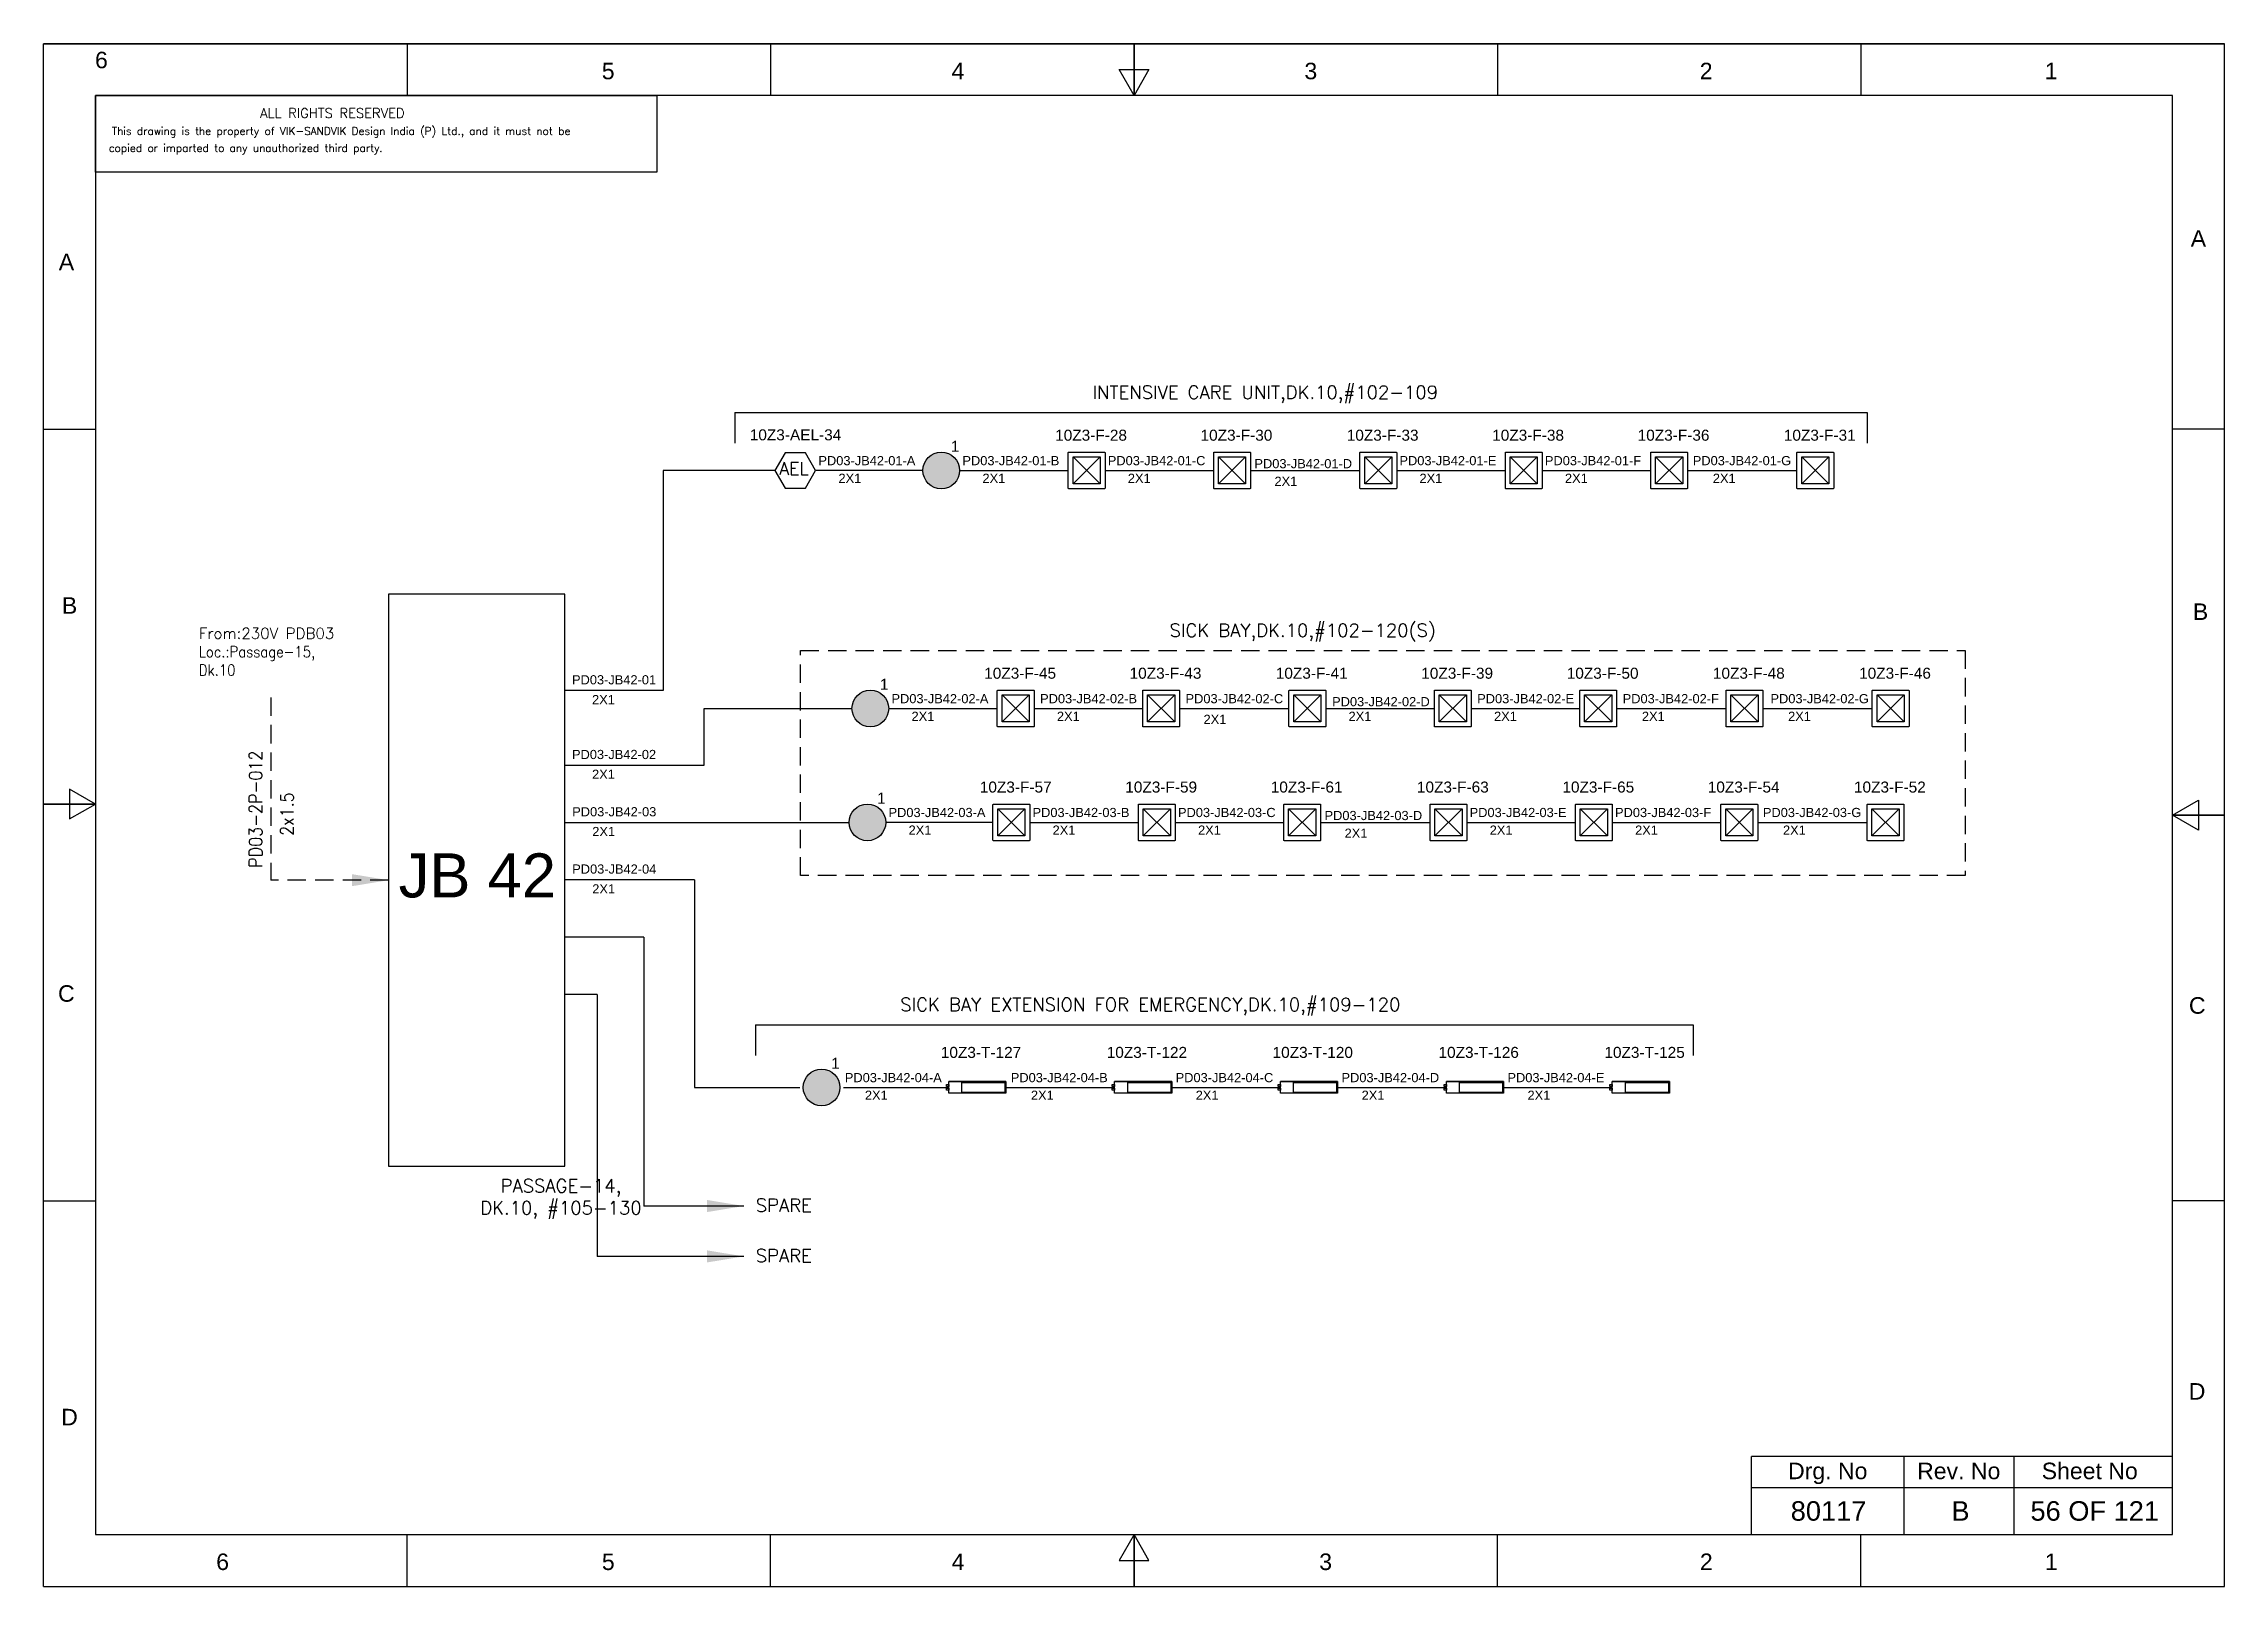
# Model space of a CAD drawing. Header units: inches. Extents: x -3311 to 1429, y -713 to 2436.
# Drawn here: x 318.7 to 615.7, y 1220.8 to 1430.8 of the extents above; entities that cross this region are included whole.
import ezdxf
from ezdxf.enums import TextEntityAlignment as Align

# ---------------------------------------------------------------- set-up
doc = ezdxf.new("R2010")
doc.units = ezdxf.units.IN
doc.linetypes.add('HIDDEN', pattern=[0.375, 0.25, -0.125])
doc.linetypes.add('SOLID', pattern=[0])
for name, color, linetype, lineweight in [('ELEC_TXT-025', 1, 'Continuous', 25), ('HEL-025', 1, 'Continuous', 25), ('HEL-035', 2, 'Continuous', 35)]:
    doc.layers.add(name, color=color, linetype=linetype, lineweight=lineweight)
doc.layers.add('Fmount', color=7, linetype='Continuous')
doc.layers.add('LINE', color=3, linetype='SOLID')
doc.styles.add('_NORMAL', font='arial.ttf')
doc.styles.add('ROMANS', font='simplex.shx', dxfattribs={"width": 0.88})
doc.styles.get("Standard").update_dxf_attribs({"font": 'arial.ttf'})
doc.dimstyles.get("Standard").update_dxf_attribs({"dimtxt": 0.18, "dimasz": 0.18, "dimexe": 0.18, "dimexo": 0.0625, "dimgap": 0.09, "dimtad": 0, "dimtih": 1, "dimtoh": 1, "dimdec": 4, "dimzin": 0, "dimdsep": 46, "dimtxsty": 'Standard', "dimcen": 0.09, "dimadec": 0, "dimazin": 0, "dimtfac": 1, "dimtdec": 4, "dimtofl": 0, "dimtmove": 0, "dimatfit": 3, "dimfxl": 1, "dimtolj": 1, "dimtzin": 0, "dimarcsym": 0})

msp = doc.modelspace()

# ---------------------------------------------------------------- texts
at = {"color": 7}
for s, p in [('PD03-JB42-01-A', (424.19, 1373.43, 0.08)), ('2X1', (426.92, 1371.03)), ('PD03-JB42-01-B', (443.8, 1373.43, 0.08)), ('2X1', (446.53, 1371.03)), ('PD03-JB42-01-C', (463.6, 1373.43, 0.08)), ('2X1', (466.33, 1371.03)), ('PD03-JB42-01-D', (483.57, 1373.02, 0.08)), ('PD03-JB42-01-E', (503.32, 1373.43, 0.08)), ('2X1', (506.05, 1371.03)), ('PD03-JB42-01-F', (523.13, 1373.43, 0.08)), ('2X1', (525.86, 1371.03)), ('PD03-JB42-01-G', (543.27, 1373.43, 0.08)), ('2X1', (546, 1371.03)), ('2X1', (486.3, 1370.62)), ('PD03-JB42-01', (390.63, 1343.59)), ('2X1', (393.36, 1340.89)), ('PD03-JB42-02-A', (434.14, 1341.02, 0.08)), ('2X1', (436.87, 1338.62)), ('PD03-JB42-02-B', (454.38, 1341.02, 0.08)), ('2X1', (456.67, 1338.62)), ('PD03-JB42-02-C', (474.19, 1341.02, 0.08)), ('2X1', (476.64, 1338.21)), ('PD03-JB42-02-D', (494.15, 1340.61, 0.08)), ('2X1', (496.39, 1338.62)), ('PD03-JB42-02-E', (513.91, 1341.02, 0.08)), ('2X1', (516.2, 1338.62)), ('PD03-JB42-02-F', (533.72, 1341.02, 0.08)), ('2X1', (536.34, 1338.62)), ('PD03-JB42-02-G', (553.85, 1341.02, 0.08)), ('2X1', (556.25, 1338.62)), ('PD03-JB42-02', (390.63, 1333.42)), ('2X1', (393.36, 1330.73)), ('PD03-JB42-03', (390.66, 1325.62)), ('PD03-JB42-03-A', (433.74, 1325.52, 0.08)), ('PD03-JB42-03-B', (453.35, 1325.52, 0.08)), ('PD03-JB42-03-C', (473.16, 1325.52, 0.08)), ('PD03-JB42-03-D', (493.12, 1325.11, 0.08)), ('PD03-JB42-03-E', (512.88, 1325.52, 0.08)), ('PD03-JB42-03-F', (532.68, 1325.52, 0.08)), ('PD03-JB42-03-G', (552.82, 1325.52, 0.08)), ('2X1', (393.39, 1322.93)), ('2X1', (436.47, 1323.12)), ('2X1', (456.08, 1323.12)), ('2X1', (475.89, 1323.12)), ('2X1', (495.85, 1322.7)), ('2X1', (515.61, 1323.12)), ('2X1', (535.41, 1323.12)), ('2X1', (555.55, 1323.12)), ('PD03-JB42-04', (390.66, 1317.82)), ('2X1', (393.39, 1315.12)), ('PD03-JB42-04-A', (427.79, 1289.42, 0.08)), ('PD03-JB42-04-B', (450.39, 1289.42, 0.08)), ('PD03-JB42-04-C', (472.84, 1289.42, 0.08)), ('PD03-JB42-04-D', (495.43, 1289.42, 0.08)), ('PD03-JB42-04-E', (518.03, 1289.42, 0.08)), ('2X1', (430.52, 1287.02)), ('2X1', (453.13, 1287.02)), ('2X1', (475.57, 1287.02)), ('2X1', (498.17, 1287.02)), ('2X1', (520.76, 1287.02))]:
    msp.add_text(s, height=1.25, dxfattribs=at).set_placement(p)
at = {"color": 7, "lineweight": 30}
msp.add_text('JB 42 ', height=6, dxfattribs=at).set_placement((378.9, 1317.58), align=Align.MIDDLE_CENTER)
at = {"color": 7}
for s, height, p in [('Drg. No', 2.246, (561.65, 1236.49)), ('Rev. No', 2.246, (579.49, 1236.49)), ('Sheet No', 2.246, (597.33, 1236.49)), ('80117', 2.653, (561.76, 1231.04)), ('B', 2.65, (579.73, 1231.04)), ('56 OF 121', 2.653, (598.01, 1231.04))]:
    msp.add_text(s, height=height, dxfattribs=at).set_placement(p, align=Align.MIDDLE_CENTER)
at = {"color": 7, "char_height": 1.8, "attachment_point": 1, "style": '_NORMAL'}
for s, insert, width in [('{\\Fromans|c0;\\C2;INTENSIVE CARE UNIT,DK.10,#102-109}', (461.51, 1384.26, 0.22), 74.1776), ('{\\Fromans|c0;\\C2;SICK BAY,DK.10,#102-120(S)}', (472.01, 1351.85, 0.22), 74.1776), ('{\\Fromans|c0;\\C2;SICK BAY EXTENSION FOR EMERGENCY,DK.10,#109-120}', (435.33, 1300.9, 0.22), 95.476), ('{\\Fromans|c0;\\C2;SPARE}', (415.65, 1273.56), 8.1658), ('{\\Fromans|c0;\\C2;SPARE}', (415.65, 1266.7), 8.1658)]:
    msp.add_mtext(s, dxfattribs=dict(at, insert=insert, width=width))
at = {"color": 7, "insert": (339.81, 1351.29), "char_height": 1.5, "width": 36.8884, "attachment_point": 1}
msp.add_mtext('{\\Fromans|c0;\\C2;From:230V PDB03 \\P\\Fsimplex|c0;\\W0.88;Loc.:Passage-15,      \\PDk.10}', dxfattribs=at)
at = {"color": 7, "insert": (346.64, 1318.62), "char_height": 1.8, "width": 17.1296, "attachment_point": 1, "rotation": 90, "style": '_NORMAL'}
msp.add_mtext('{\\Fromans|c0;\\W0.88;PD03-2P-012}', dxfattribs=at)
at = {"color": 7, "insert": (350.91, 1322.98), "char_height": 1.8, "attachment_point": 1, "rotation": 90, "style": '_NORMAL'}
msp.add_mtext('{\\Fsimplex|c0;\\W0.88;2x1.5}', dxfattribs=at)
at = {"color": 7, "insert": (378.13, 1276.22), "char_height": 1.8, "attachment_point": 1, "style": '_NORMAL'}
msp.add_mtext('\\pxqc;{\\Fromans|c0;\\C2;PASSAGE-14, \\PDK.10, #105-130}', dxfattribs=at)

# ---------------------------------------------------------------- blocks, each defined once
blk = doc.blocks.new('fr')
at = {"color": 7, "linetype": 'Continuous'}
for p, q in [((33763.99, 4500.4), (33466.99, 4500.4)), ((33466.99, 4500.4), (33763.99, 4500.4)), ((33466.99, 4290.33), (33466.99, 4500.4)), ((33516.49, 4500.4), (33516.49, 4493.33)), ((33565.99, 4500.4), (33565.99, 4493.33)), ((33615.49, 4500.4), (33615.49, 4493.33)), ((33615.49, 4493.33), (33615.49, 4500.4)), ((33615.49, 4500.4), (33615.49, 4493.33)), ((33664.99, 4500.4), (33664.99, 4493.33)), ((33714.49, 4500.4), (33714.49, 4493.33)), ((33763.99, 4290.33), (33763.99, 4500.4)), ((33763.99, 4290.33), (33763.99, 4500.4)), ((33615.49, 4493.33), (33613.45, 4496.87)), ((33613.45, 4496.87), (33617.53, 4496.87)), ((33617.53, 4496.87), (33615.49, 4493.33)), ((33756.92, 4493.33), (33474.06, 4493.33)), ((33474.06, 4493.33), (33474.06, 4297.41)), ((33756.92, 4297.41), (33756.92, 4493.33)), ((33466.99, 4447.89), (33474.06, 4447.89)), ((33763.99, 4447.89), (33756.92, 4447.89)), ((33474.06, 4396.87), (33470.53, 4398.91)), ((33470.53, 4398.91), (33470.53, 4394.83)), ((33466.99, 4396.87), (33474.06, 4396.87)), ((33474.06, 4396.87), (33466.99, 4396.87)), ((33466.99, 4396.87), (33474.06, 4396.87)), ((33470.53, 4394.83), (33474.06, 4396.87)), ((33756.92, 4395.37), (33760.45, 4397.41)), ((33760.45, 4397.41), (33760.45, 4393.33)), ((33763.99, 4395.37), (33756.92, 4395.37)), ((33760.45, 4393.33), (33756.92, 4395.37)), ((33756.92, 4395.37), (33763.99, 4395.37)), ((33763.99, 4395.37), (33756.92, 4395.37)), ((33466.99, 4342.85), (33474.06, 4342.85)), ((33763.99, 4342.85), (33756.92, 4342.85)), ((33474.06, 4297.41), (33756.92, 4297.41)), ((33516.49, 4290.33), (33516.49, 4297.41)), ((33565.99, 4290.33), (33565.99, 4297.41)), ((33615.49, 4297.41), (33613.45, 4293.87)), ((33615.49, 4290.33), (33615.49, 4297.41)), ((33617.53, 4293.87), (33615.49, 4297.41)), ((33615.49, 4297.41), (33615.49, 4290.33)), ((33615.49, 4290.33), (33615.49, 4297.41)), ((33664.99, 4290.33), (33664.99, 4297.41)), ((33714.49, 4290.33), (33714.49, 4297.41)), ((33613.45, 4293.87), (33617.53, 4293.87)), ((33466.99, 4290.33), (33763.99, 4290.33)), ((33466.99, 4290.33), (33763.99, 4290.33))]:
    blk.add_line(p, q, dxfattribs=at)
at = {"color": 7, "style": '_NORMAL'}
for s, p in [('6', (33474.86, 4498.18)), ('5', (33543.88, 4496.68)), ('4', (33591.52, 4496.68)), ('3', (33639.57, 4496.68)), ('2', (33693.41, 4496.68)), ('1', (33740.39, 4496.68)), ('A', (33760.45, 4473.88)), ('A', (33470.1, 4470.68)), ('B', (33470.52, 4423.9)), ('B', (33760.74, 4423.06)), ('C', (33470.08, 4371.07)), ('C', (33760.29, 4369.44)), ('D', (33760.27, 4316.89)), ('D', (33470.51, 4313.39)), ('6', (33491.37, 4293.69)), ('5', (33543.89, 4293.69)), ('4', (33591.53, 4293.69)), ('3', (33641.59, 4293.69)), ('2', (33693.43, 4293.69)), ('1', (33740.41, 4293.69))]:
    blk.add_text(s, height=2.25, dxfattribs=at).set_placement(p, align=Align.MIDDLE_CENTER)
blk = doc.blocks.new('FIXED_KEY_SWITCH')
h = blk.add_hatch(color=1)
h.dxf.hatch_style = 1
edge = h.paths.add_edge_path()
edge.add_arc((848.13, 1737.46), 2.5, 0, 360)
at = {"color": 1}
blk.add_circle((848.13, 1737.46), 2.5, dxfattribs=at)
at = {"color": 7, "insert": (849.44, 1741.5), "char_height": 1.5, "attachment_point": 1, "style": '_NORMAL'}
blk.add_mtext_dynamic_manual_height_columns('1', width=1.5, gutter_width=7.5, heights=[0], dxfattribs=at)
blk = doc.blocks.new('SWT')
blk.add_blockref('FIXED_KEY_SWITCH', (0, 0))
blk.add_attdef('TAG_NO', (844.55, 1741.11), '', height=1.5)
blk = doc.blocks.new('AEL')
at = {"color": 4}
blk.add_lwpolyline([(989.98, -190.09), (992.75, -190.09), (994.14, -187.69), (992.75, -185.28), (989.98, -185.28), (988.59, -187.69)], close=True, dxfattribs=at)
at = {"color": 4, "style": 'ROMANS'}
blk.add_text('AEL', height=1.725, dxfattribs=at).set_placement((989.2, -188.27))
blk = doc.blocks.new('AEL_L')
blk.add_blockref('AEL', (0, 0))
blk.add_attdef('TAG_NO', (986.55, -183.59), '', height=1.5)
blk = doc.blocks.new('LED FLUSH MOUNT')
for p, q in [((114818, 79432), (114604, 79219)), ((114604, 79432), (114818, 79219))]:
    blk.add_line(p, q)
blk.add_lwpolyline([(114572, 79470), (114850, 79470, -0.414214), (114856, 79464), (114856, 79186, -0.414214), (114850, 79180), (114572, 79180, -0.414214), (114566, 79186), (114566, 79464, -0.414214)], format="xyb", close=True)
blk.add_lwpolyline([(114604, 79432), (114818, 79432), (114818, 79219), (114604, 79219)], close=True)
blk = doc.blocks.new('LED Flush Mounted Light 22W')
blk.add_blockref('LED FLUSH MOUNT', (0, 0))
at = {"style": 'ROMANS', "width": 0.7}
blk.add_attdef('TAG_NO.:', (113905, 79579), '', height=250, dxfattribs=at)
blk = doc.blocks.new('2A')
at = {"color": 7, "lineweight": -3, "ltscale": 2.5}
blk.add_line((790.02, 1997.62, -0.03), (782.23, 1997.62, -0.03), dxfattribs=at)
at = {"color": 7, "lineweight": -3, "ltscale": 2.5, "elevation": -0.03}
for points in [[(781.91, 1997.21), (782.23, 1997.21), (782.23, 1996.94), (781.91, 1996.94)], [(781.91, 1996.7), (782.23, 1996.7), (782.23, 1996.44), (781.91, 1996.44)], [(782.23, 1997.62), (790.02, 1997.62), (790.02, 1996.02), (782.23, 1996.02)], [(784.03, 1997.5), (789.88, 1997.5), (789.88, 1996.14), (784.03, 1996.14)]]:
    blk.add_lwpolyline(points, close=True, dxfattribs=at)
blk = doc.blocks.new('LED TUBE LIGHT 30W')
blk.add_blockref('2A', (179.91, -357.89))
blk.add_attdef('TAG_NO.', (962.52, 1642.97), '', height=1.5)
blk = doc.blocks.new('A$C4BAD7D21')
at = {"layer": 'HEL-025'}
blk.add_lwpolyline([(-34000, 0), (-34000, 2086), (-18714, 2086), (-18714, 0)], close=True, dxfattribs=at)
at = {"layer": 'HEL-025', "style": 'ROMANS'}
for s, p in [('This drawing is the property of VIK-SANDVIK Design India (P) Ltd., and it must not be', (-33558, 1016)), (' copied or imparted to any unauthorized third party.', (-33785, 550))]:
    blk.add_text(s, height=210, dxfattribs=at).set_placement(p)
at = {"layer": 'HEL-035', "style": 'ROMANS'}
blk.add_text('     ALL RIGHTS RESERVED', height=262.5, dxfattribs=at).set_placement((-30497, 1476))

# ---------------------------------------------------------------- linework, layer by layer
for p, q in [((412.82, 1380.62, -0.05), (567.03, 1380.62, -0.05)), ((403.05, 1372.72), (403.05, 1342.75)), ((438.42, 1372.72), (423.81, 1372.72)), ((408.63, 1332.58), (408.63, 1340.31)), ((447.96, 1324.8), (433.36, 1324.8)), ((407.33, 1316.98), (389.65, 1316.98)), ((407.33, 1316.98), (407.33, 1288.7)), ((400.39, 1309.18), (389.65, 1309.18)), ((400.39, 1309.18), (400.39, 1272.56)), ((394.06, 1301.37), (389.65, 1301.37)), ((394.06, 1301.37), (394.06, 1265.7)), ((415.61, 1297.25, -0.05), (543.3, 1297.25, -0.05))]:
    msp.add_line(p, q)
at = {"color": 7, "linetype": 'Continuous'}
for p, q in [((608.59, 1238.44), (551.28, 1238.44)), ((551.28, 1227.84), (551.28, 1238.44)), ((572.05, 1227.84), (572.05, 1238.44)), ((587.06, 1227.84), (587.06, 1238.44)), ((551.28, 1234.25), (608.59, 1234.25))]:
    msp.add_line(p, q, dxfattribs=at)
msp.add_lwpolyline([(389.65, 1355.88), (365.65, 1355.88), (365.65, 1277.98), (389.65, 1277.98)], close=True)
at = {"linetype": 'HIDDEN', "ltscale": 10, "elevation": -0.05}
msp.add_lwpolyline([(421.75, 1348.21), (580.38, 1348.21), (580.38, 1317.55), (421.75, 1317.55)], close=True, dxfattribs=at)
at = {"linetype": 'HIDDEN', "ltscale": 10}
msp.add_lwpolyline([(349.63, 1341.81), (349.63, 1316.93)], dxfattribs=at)
at = {"layer": 'LINE', "color": 0}
for p, q in [((412.82, 1380.62, -0.05), (412.82, 1376.43, -0.05)), ((567.03, 1380.62, -0.05), (567.03, 1376.43, -0.05)), ((443.42, 1372.72), (458.21, 1372.72)), ((463.22, 1372.72), (478.02, 1372.72)), ((483.03, 1372.72), (497.93, 1372.72)), ((502.94, 1372.72), (517.74, 1372.72)), ((522.75, 1372.72), (537.54, 1372.72)), ((542.55, 1372.72), (557.45, 1372.72)), ((403.05, 1342.75), (389.65, 1342.75)), ((408.63, 1340.31), (428.76, 1340.31)), ((433.76, 1340.31), (448.55, 1340.31)), ((453.56, 1340.31), (468.36, 1340.31)), ((473.37, 1340.31), (488.27, 1340.31)), ((493.28, 1340.31), (508.08, 1340.31)), ((513.09, 1340.31), (527.88, 1340.31)), ((532.89, 1340.31), (547.79, 1340.31)), ((552.81, 1340.31), (567.71, 1340.31)), ((389.65, 1332.58), (408.63, 1332.58)), ((452.97, 1324.8), (467.77, 1324.8)), ((472.78, 1324.8), (487.57, 1324.8)), ((492.59, 1324.8), (507.49, 1324.8)), ((512.5, 1324.8), (527.29, 1324.8)), ((532.3, 1324.8), (547.1, 1324.8)), ((552.11, 1324.8), (567.01, 1324.8)), ((415.61, 1297.25, -0.05), (415.61, 1293.06, -0.05)), ((543.3, 1297.25, -0.05), (543.3, 1293.06, -0.05)), ((407.33, 1288.7), (421.65, 1288.7)), ((427.6, 1288.7), (441.92, 1288.7)), ((449.72, 1288.7), (464.51, 1288.7)), ((472.31, 1288.7), (487.11, 1288.7)), ((494.9, 1288.7), (509.7, 1288.7)), ((517.5, 1288.7), (532.29, 1288.7))]:
    msp.add_line(p, q, dxfattribs=at)
at = {"layer": 'LINE', "color": 7}
for p, q in [((418.26, 1372.72), (403.05, 1372.72)), ((389.65, 1324.8), (428.36, 1324.8))]:
    msp.add_line(p, q, dxfattribs=at)

# ---------------------------------------------------------------- block references
for name, p in [('fr', (-33148.32, -3069.57)), ('SWT', (-407.21, -364.74)), ('SWT', (-416.87, -397.15)), ('SWT', (-417.27, -412.66)), ('SWT', (-423.51, -448.75))]:
    msp.add_blockref(name, p)
ref = msp.add_blockref('AEL_L', (-570.33, 1560.41))
ref.add_attrib('TAG_NO', '10Z3-AEL-34', (414.84, 1376.82), dxfattribs={"color": 4, "height": 1.5})
ref = msp.add_blockref('LED TUBE LIGHT 30W', (-520.21, -350.22, 0.03))
ref.add_attrib('TAG_NO.', '10Z3-T-127', (440.86, 1292.73, 0.03), dxfattribs={"height": 1.5})
ref = msp.add_blockref('LED TUBE LIGHT 30W', (-497.62, -350.22, 0.03))
ref.add_attrib('TAG_NO.', '10Z3-T-122', (463.45, 1292.73, 0.03), dxfattribs={"height": 1.5})
ref = msp.add_blockref('LED TUBE LIGHT 30W', (-475.03, -350.22, 0.03))
ref.add_attrib('TAG_NO.', '10Z3-T-120', (486.04, 1292.73, 0.03), dxfattribs={"height": 1.5})
ref = msp.add_blockref('LED TUBE LIGHT 30W', (-452.43, -350.22, 0.03))
ref.add_attrib('TAG_NO.', '10Z3-T-126', (508.64, 1292.73, 0.03), dxfattribs={"height": 1.5})
ref = msp.add_blockref('LED TUBE LIGHT 30W', (-429.84, -350.22, 0.03))
ref.add_attrib('TAG_NO.', '10Z3-T-125', (531.23, 1292.73, 0.03), dxfattribs={"height": 1.5})
at = {"layer": 'ELEC_TXT-025', "color": 0, "xscale": 0.005, "yscale": 0.005, "zscale": 0.005}
msp.add_blockref('A$C4BAD7D21', (495.74, 1413.34), dxfattribs=at)
at = {"layer": 'Fmount'}
ref = msp.add_blockref('LED Flush Mounted Light 22W', (-1521.49, 1.98), dxfattribs=dict(at, xscale=0.01728, yscale=0.01728, zscale=0.01728))
ref.add_attrib('TAG_NO.:', '10Z3-F-28', dxfattribs={"layer": '0', "height": 1.5}).set_placement((456.43, 1376.32), align=Align.BOTTOM_LEFT)
ref = msp.add_blockref('LED Flush Mounted Light 22W', (-1501.68, 1.98), dxfattribs=dict(at, xscale=0.01728, yscale=0.01728, zscale=0.01728))
ref.add_attrib('TAG_NO.:', '10Z3-F-30', dxfattribs={"layer": '0', "height": 1.5}).set_placement((476.23, 1376.32), align=Align.BOTTOM_LEFT)
ref = msp.add_blockref('LED Flush Mounted Light 22W', (-1481.77, 1.98), dxfattribs=dict(at, xscale=0.01728, yscale=0.01728, zscale=0.01728))
ref.add_attrib('TAG_NO.:', '10Z3-F-33', dxfattribs={"layer": '0', "height": 1.5}).set_placement((496.14, 1376.32), align=Align.BOTTOM_LEFT)
ref = msp.add_blockref('LED Flush Mounted Light 22W', (-1461.96, 1.98), dxfattribs=dict(at, xscale=0.01728, yscale=0.01728, zscale=0.01728))
ref.add_attrib('TAG_NO.:', '10Z3-F-38', dxfattribs={"layer": '0', "height": 1.5}).set_placement((515.95, 1376.32), align=Align.BOTTOM_LEFT)
ref = msp.add_blockref('LED Flush Mounted Light 22W', (-1442.16, 1.98), dxfattribs=dict(at, xscale=0.01728, yscale=0.01728, zscale=0.01728))
ref.add_attrib('TAG_NO.:', '10Z3-F-36', dxfattribs={"layer": '0', "height": 1.5}).set_placement((535.76, 1376.32), align=Align.BOTTOM_LEFT)
ref = msp.add_blockref('LED Flush Mounted Light 22W', (-1422.25, 1.98), dxfattribs=dict(at, xscale=0.01728, yscale=0.01728, zscale=0.01728))
ref.add_attrib('TAG_NO.:', '10Z3-F-31', dxfattribs={"layer": '0', "height": 1.5}).set_placement((555.67, 1376.32), align=Align.BOTTOM_LEFT)
ref = msp.add_blockref('LED Flush Mounted Light 22W', (-1531.15, -30.43), dxfattribs=dict(at, xscale=0.01728, yscale=0.01728, zscale=0.01728))
ref.add_attrib('TAG_NO.:', '10Z3-F-45', dxfattribs={"layer": '0', "height": 1.5}).set_placement((446.77, 1343.91), align=Align.BOTTOM_LEFT)
ref = msp.add_blockref('LED Flush Mounted Light 22W', (-1511.34, -30.43), dxfattribs=dict(at, xscale=0.01728, yscale=0.01728, zscale=0.01728))
ref.add_attrib('TAG_NO.:', '10Z3-F-43', dxfattribs={"layer": '0', "height": 1.5}).set_placement((466.57, 1343.91), align=Align.BOTTOM_LEFT)
ref = msp.add_blockref('LED Flush Mounted Light 22W', (-1491.43, -30.43), dxfattribs=dict(at, xscale=0.01728, yscale=0.01728, zscale=0.01728))
ref.add_attrib('TAG_NO.:', '10Z3-F-41', dxfattribs={"layer": '0', "height": 1.5}).set_placement((486.48, 1343.91), align=Align.BOTTOM_LEFT)
ref = msp.add_blockref('LED Flush Mounted Light 22W', (-1471.62, -30.43), dxfattribs=dict(at, xscale=0.01728, yscale=0.01728, zscale=0.01728))
ref.add_attrib('TAG_NO.:', '10Z3-F-39', dxfattribs={"layer": '0', "height": 1.5}).set_placement((506.29, 1343.91), align=Align.BOTTOM_LEFT)
ref = msp.add_blockref('LED Flush Mounted Light 22W', (-1451.82, -30.43), dxfattribs=dict(at, xscale=0.01728, yscale=0.01728, zscale=0.01728))
ref.add_attrib('TAG_NO.:', '10Z3-F-50', dxfattribs={"layer": '0', "height": 1.5}).set_placement((526.1, 1343.91), align=Align.BOTTOM_LEFT)
ref = msp.add_blockref('LED Flush Mounted Light 22W', (-1431.9, -30.43), dxfattribs=dict(at, xscale=0.01728, yscale=0.01728, zscale=0.01728))
ref.add_attrib('TAG_NO.:', '10Z3-F-48', dxfattribs={"layer": '0', "height": 1.5}).set_placement((546.01, 1343.91), align=Align.BOTTOM_LEFT)
ref = msp.add_blockref('LED Flush Mounted Light 22W', (-1411.99, -30.43), dxfattribs=dict(at, xscale=0.01728, yscale=0.01728, zscale=0.01728))
ref.add_attrib('TAG_NO.:', '10Z3-F-46', dxfattribs={"layer": '0', "height": 1.5}).set_placement((565.92, 1343.91), align=Align.BOTTOM_LEFT)
ref = msp.add_blockref('LED Flush Mounted Light 22W', (-1531.74, -45.94), dxfattribs=dict(at, xscale=0.01728, yscale=0.01728, zscale=0.01728))
ref.add_attrib('TAG_NO.:', '10Z3-F-57', dxfattribs={"layer": '0', "height": 1.5}).set_placement((446.17, 1328.41), align=Align.BOTTOM_LEFT)
ref = msp.add_blockref('LED Flush Mounted Light 22W', (-1511.93, -45.94), dxfattribs=dict(at, xscale=0.01728, yscale=0.01728, zscale=0.01728))
ref.add_attrib('TAG_NO.:', '10Z3-F-59', dxfattribs={"layer": '0', "height": 1.5}).set_placement((465.98, 1328.41), align=Align.BOTTOM_LEFT)
ref = msp.add_blockref('LED Flush Mounted Light 22W', (-1492.13, -45.94), dxfattribs=dict(at, xscale=0.01728, yscale=0.01728, zscale=0.01728))
ref.add_attrib('TAG_NO.:', '10Z3-F-61', dxfattribs={"layer": '0', "height": 1.5}).set_placement((485.79, 1328.41), align=Align.BOTTOM_LEFT)
ref = msp.add_blockref('LED Flush Mounted Light 22W', (-1472.21, -45.94), dxfattribs=dict(at, xscale=0.01728, yscale=0.01728, zscale=0.01728))
ref.add_attrib('TAG_NO.:', '10Z3-F-63', dxfattribs={"layer": '0', "height": 1.5}).set_placement((505.7, 1328.41), align=Align.BOTTOM_LEFT)
ref = msp.add_blockref('LED Flush Mounted Light 22W', (-1452.41, -45.94), dxfattribs=dict(at, xscale=0.01728, yscale=0.01728, zscale=0.01728))
ref.add_attrib('TAG_NO.:', '10Z3-F-65', dxfattribs={"layer": '0', "height": 1.5}).set_placement((525.51, 1328.41), align=Align.BOTTOM_LEFT)
ref = msp.add_blockref('LED Flush Mounted Light 22W', (-1432.6, -45.94), dxfattribs=dict(at, xscale=0.01728, yscale=0.01728, zscale=0.01728))
ref.add_attrib('TAG_NO.:', '10Z3-F-54', dxfattribs={"layer": '0', "height": 1.5}).set_placement((545.31, 1328.41), align=Align.BOTTOM_LEFT)
ref = msp.add_blockref('LED Flush Mounted Light 22W', (-1412.69, -45.94), dxfattribs=dict(at, xscale=0.01728, yscale=0.01728, zscale=0.01728))
ref.add_attrib('TAG_NO.:', '10Z3-F-52', dxfattribs={"layer": '0', "height": 1.5}).set_placement((565.22, 1328.41), align=Align.BOTTOM_LEFT)

msp.set_redraw_order([(e.dxf.handle, doc.entitydb.next_handle()) for e in msp.query("TEXT MTEXT ATTDEF DIMENSION ARC_DIMENSION")])  # texts and dimensions are drawn at this point

# ---------------------------------------------------------------- leaders
at = {"linetype": 'HIDDEN', "ltscale": 10}
msp.add_leader([(365.65, 1316.93), (349.63, 1316.93)], dimstyle='Standard', override={"dimasz": 5, "dimarcsym": 1}, dxfattribs=at)
for points in [[(414.03, 1272.56), (400.39, 1272.56)], [(414.03, 1265.7), (394.06, 1265.7)]]:
    msp.add_leader(points, dimstyle='Standard', override={"dimasz": 5, "dimarcsym": 1})

doc.saveas('drawing.dxf')
